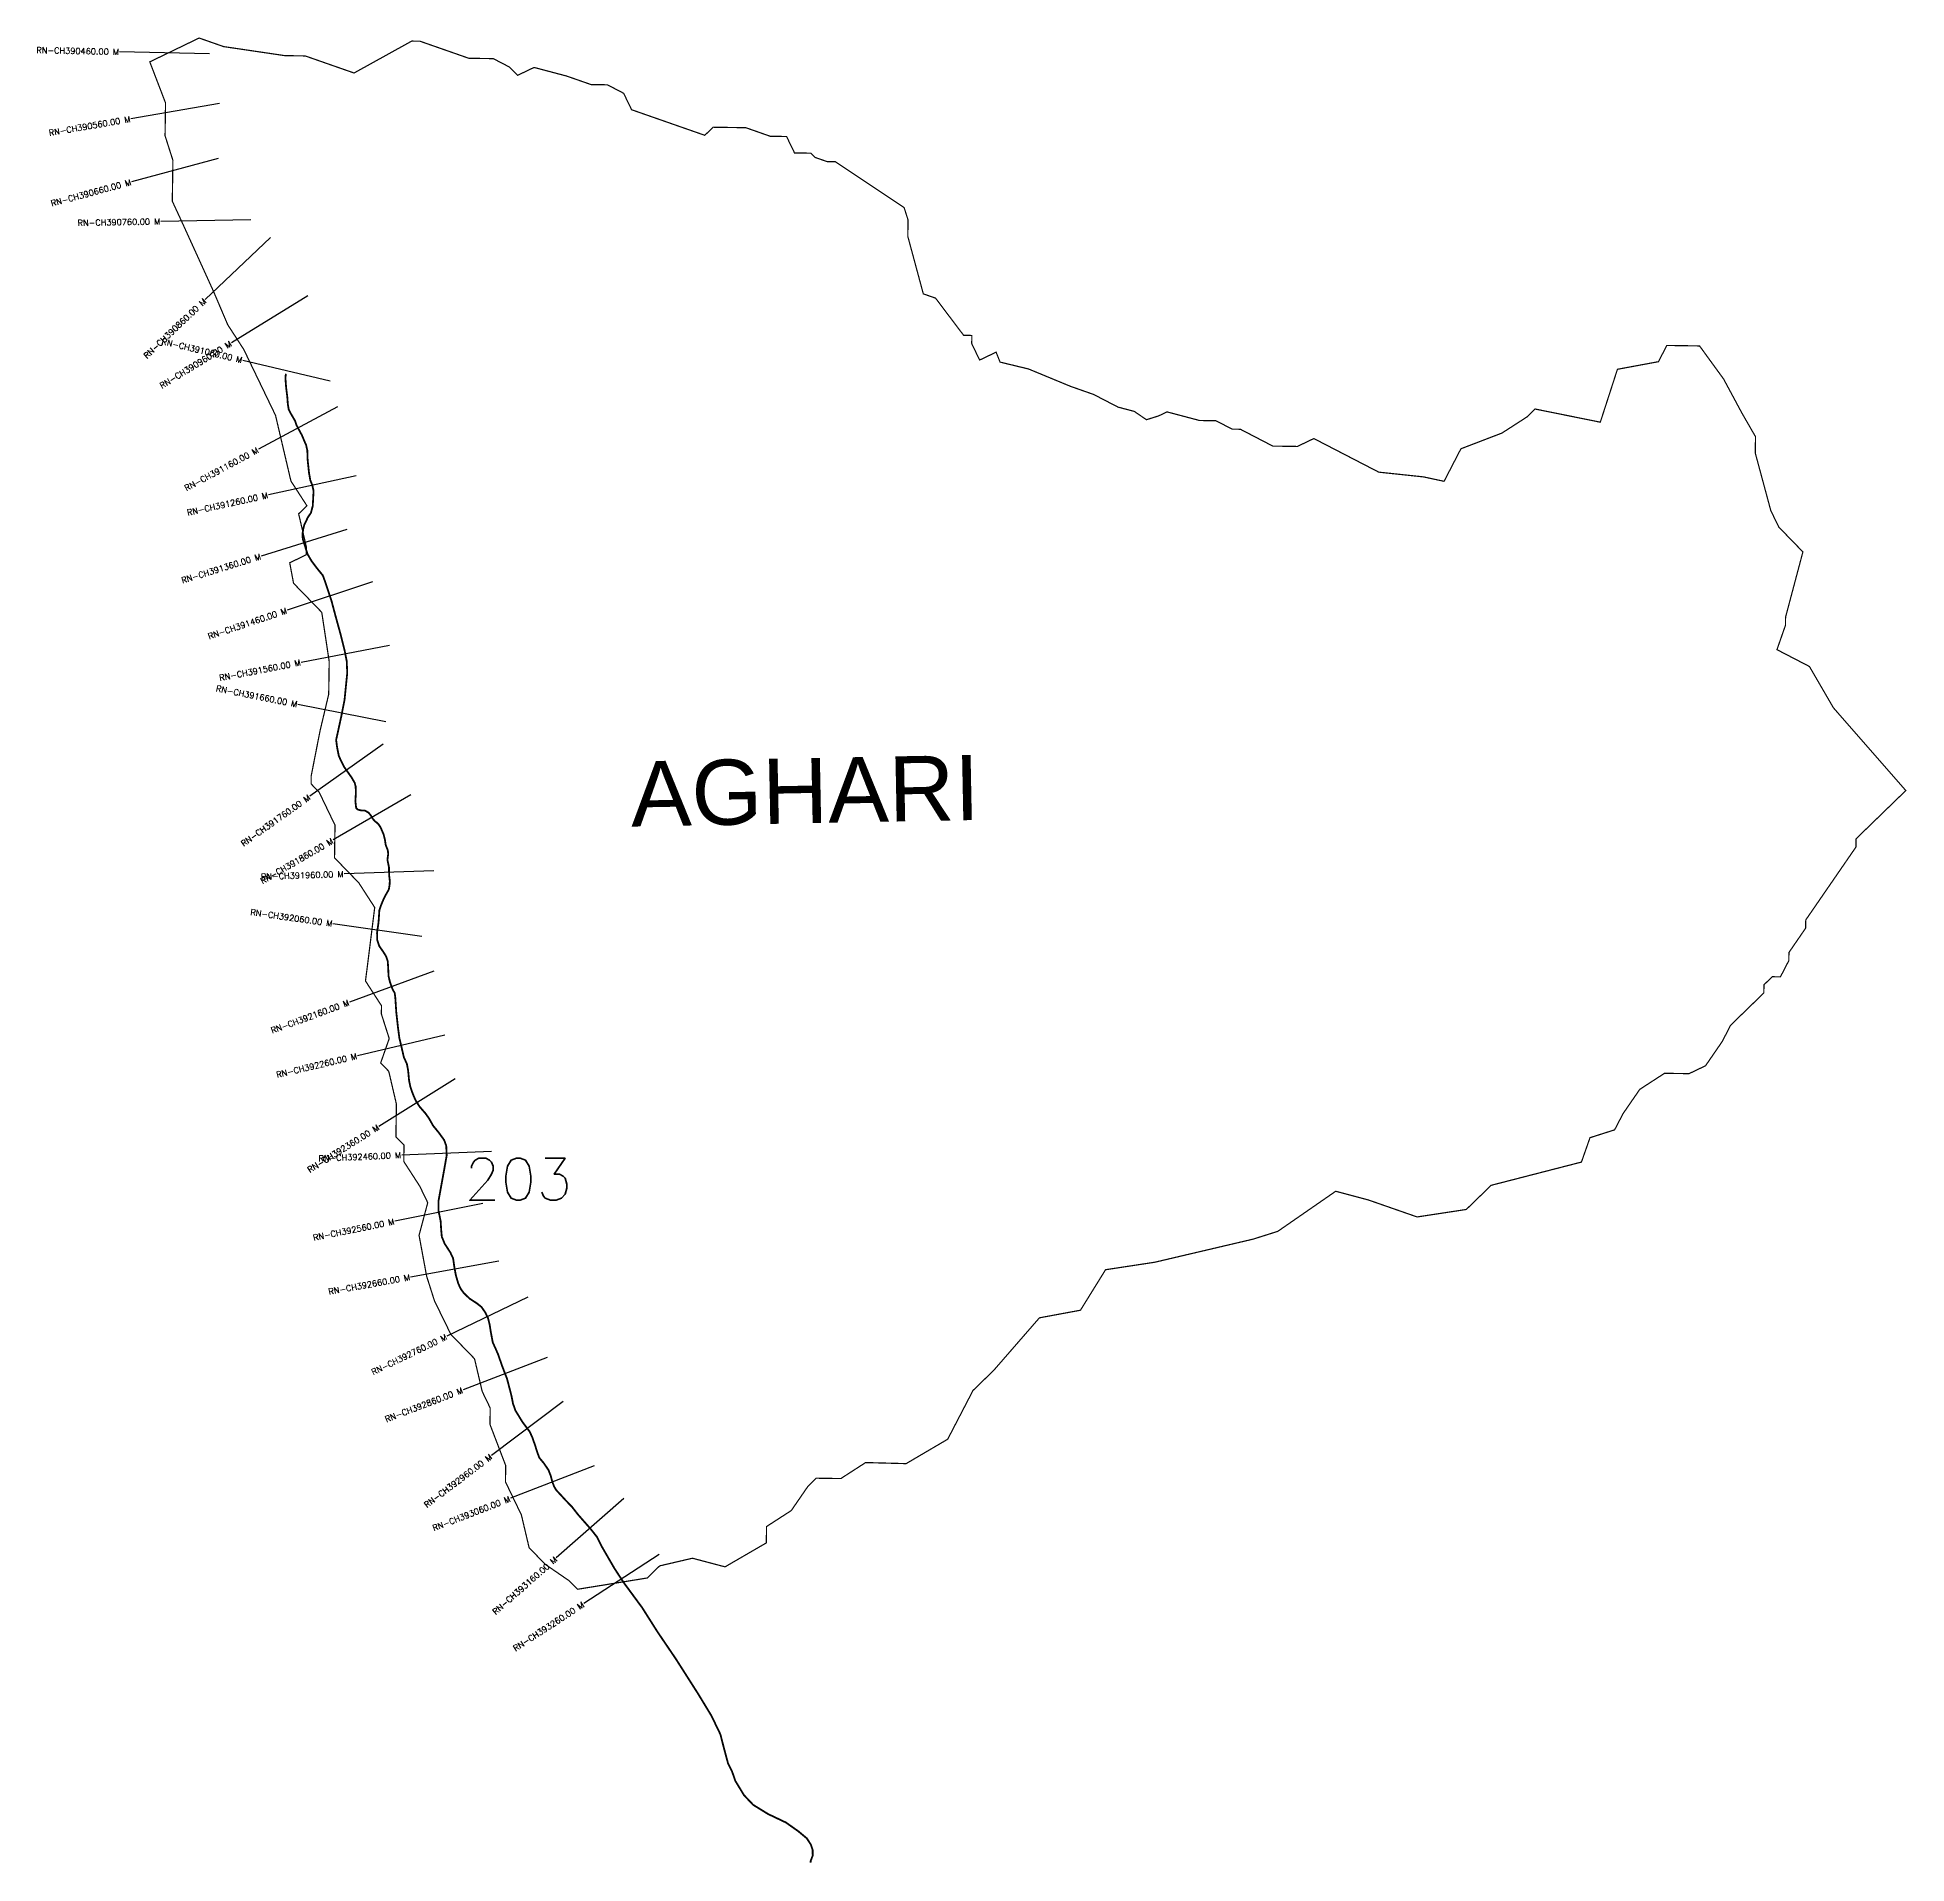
# Model space of a CAD drawing. Header units: metres. Extents: x 301585 to 304705, y 1947505 to 1950554.
import ezdxf
from ezdxf.enums import TextEntityAlignment as Align

# ---------------------------------------------------------------- set-up
doc = ezdxf.new("R2010")
doc.units = ezdxf.units.M
doc.header["$MEASUREMENT"] = 0
for name, color, linetype in [('CS', 134, 'Continuous'), ('CSMark', 6, 'Continuous'), ('NATURALLY PROTECTED', 3, 'Continuous'), ('VILLAGE NAME', 250, 'Continuous')]:
    doc.layers.add(name, color=color, linetype=linetype)
doc.styles.get("Standard").update_dxf_attribs({"font": 'simplex.shx'})

msp = doc.modelspace()

# ---------------------------------------------------------------- linework, layer by layer
at = {"color": 6, "const_width": 2, "flags": 128}
msp.add_lwpolyline([(301772.5, 1950513.1), (301854.9, 1950552.9), (301895.7, 1950538.6), (301997.9, 1950523.5), (302032, 1950523), (302113.5, 1950494.5), (302209.8, 1950547.8), (302223.5, 1950547.6), (302305, 1950519.1), (302345.9, 1950518.5), (302373, 1950504.4), (302386.5, 1950490.6), (302414, 1950503.8), (302468.4, 1950489.4), (302509.1, 1950475.2), (302536.4, 1950474.8), (302563.5, 1950460.7), (302576.8, 1950433.2), (302699, 1950390.5), (302712.9, 1950404), (302767.5, 1950403.2), (302808.2, 1950388.9), (302835.5, 1950388.5), (302848.8, 1950361.1), (302876.1, 1950360.7), (302882.8, 1950353.7), (302903.2, 1950346.6), (302916.8, 1950346.4), (303021.7, 1950276.6), (303031.8, 1950269.7), (303038.3, 1950249.1), (303037.9, 1950221.8), (303063.8, 1950125.8), (303084.2, 1950118.7), (303131.1, 1950056.6), (303144.8, 1950056.4), (303144.6, 1950042.8), (303157.8, 1950015.3), (303185.3, 1950028.5), (303191.9, 1950011.9), (303239.5, 1950000.4), (303309.6, 1949971.4), (303348.1, 1949957.9), (303388.8, 1949936.8), (303416, 1949929.6), (303436.3, 1949915.7), (303456.8, 1949922.2), (303470.6, 1949928.8), (303525, 1949914.4), (303552.3, 1949914), (303579.4, 1949900), (303593.1, 1949899.8), (303647.2, 1949871.7), (303688.2, 1949871.1), (303715.7, 1949884.3), (303824.1, 1949828.2), (303898.7, 1949820.3), (303933.1, 1949812.9), (303961.2, 1949867.2), (304029.8, 1949893.5), (304071.2, 1949920.2), (304085, 1949933.6), (304193.9, 1949911.6), (304222.5, 1949999.9), (304290.9, 1950012.6), (304305, 1950039.7), (304359.6, 1950038.9), (304399.7, 1949983.7), (304416.4, 1949952.7), (304430.4, 1949926.6), (304453, 1949887.4), (304452.6, 1949860.1), (304478.5, 1949764.1), (304491.8, 1949736.6), (304532.1, 1949695.1), (304503.2, 1949586.3), (304503, 1949572.6), (304488.8, 1949531.9), (304543, 1949503.8), (304583, 1949434.9), (304703.9, 1949296.7), (304620.7, 1949216), (304620.6, 1949202.3), (304536.9, 1949080.7), (304536.7, 1949067), (304508.8, 1949026.4), (304508.6, 1949012.8), (304494.6, 1948985.7), (304480.9, 1948985.9), (304467.1, 1948972.4), (304466.9, 1948958.8), (304411.5, 1948905), (304397.5, 1948877.9), (304369.6, 1948837.3), (304342.1, 1948824.1), (304301.1, 1948824.7), (304259.8, 1948797.9), (304231.9, 1948757.4), (304217.8, 1948730.3), (304176.7, 1948717.2), (304162.4, 1948676.5), (304011.7, 1948637.7), (303970.2, 1948597.4), (303888.1, 1948584.9), (303806.6, 1948613.3), (303752.2, 1948627.8), (303655.6, 1948560.9), (303614.5, 1948547.9), (303450.1, 1948509.3), (303368, 1948496.8), (303326.1, 1948429.2), (303257.6, 1948416.5), (303181.3, 1948328.8), (303146.7, 1948295.2), (303104.5, 1948213.9), (303035.1, 1948173.1), (302967.5, 1948174.9), (302926.1, 1948148.2), (302885.1, 1948148.8), (302871.3, 1948135.4), (302843.4, 1948094.8), (302802.1, 1948068.1), (302801.7, 1948040.8), (302732.8, 1948000.8), (302678.4, 1948015.2), (302623.6, 1948002.4), (302602.9, 1947982.2), (302486.6, 1947963.4), (302473.1, 1947977.2), (302432.5, 1948005.1), (302405.7, 1948032.9), (302392.8, 1948087.6), (302366.3, 1948142.6), (302366.6, 1948170), (302340.4, 1948238.6), (302340.8, 1948265.9), (302327.5, 1948293.4), (302314.6, 1948348.2), (302275.1, 1948388.9), (302247.8, 1948444.7), (302234.7, 1948485.8), (302222, 1948554.3), (302236.5, 1948608.7), (302223.2, 1948636.2), (302196.5, 1948677.5), (302196.9, 1948704.8), (302183.4, 1948718.7), (302184.2, 1948773.3), (302171.4, 1948828.1), (302157.9, 1948841.9), (302172.2, 1948882.7), (302159.1, 1948923.8), (302159.3, 1948937.5), (302132.6, 1948978.8), (302148, 1949101.5), (302121.3, 1949142.8), (302080.9, 1949184.4), (302081.7, 1949238.9), (302055.2, 1949294), (302041.8, 1949307.8), (302042, 1949321.4), (302056.7, 1949396.3), (302071.2, 1949457.5), (302072, 1949512.2), (302059.6, 1949594.2), (302012.5, 1949642.7), (302006.1, 1949676.9), (302033.6, 1949690.2), (302033.8, 1949703.8), (302021, 1949758.6), (302034.8, 1949772.1), (302008.1, 1949813.4), (301982.4, 1949923), (301929.4, 1950033), (301902.6, 1950074.3), (301879.1, 1950129.5), (301850.4, 1950192.6), (301825.2, 1950247.9), (301810.1, 1950280.5), (301811.1, 1950348.7), (301798, 1950389.8), (301798.8, 1950444.5), (301772.5, 1950513.1), (301772.5, 1950513.1)], dxfattribs=at)
at = {"layer": 'CS'}
for p, q in [((301872.2, 1950526.7), (301722.2, 1950529.8)), ((301888.8, 1950443.6), (301741, 1950418)), ((301886.8, 1950351.7), (301742, 1950312.7)), ((301941, 1950249.6), (301791, 1950246.8)), ((301973.8, 1950219.7), (301865.2, 1950116.3)), ((302036.6, 1950122.8), (301908.8, 1950044.2)), ((302073.8, 1949980.3), (301927.8, 1950014.8)), ((302086, 1949937.4), (301953.9, 1949866.3)), ((302117.1, 1949822.2), (301970.6, 1949790.1)), ((302101.6, 1949732.5), (301958.3, 1949688.1)), ((302144.3, 1949645.3), (302002, 1949597.7)), ((302172.5, 1949539.1), (302025.2, 1949510.7)), ((302166.8, 1949411.2), (302019.6, 1949440.4)), ((302162.1, 1949373.9), (302039.7, 1949287.2)), ((302208.3, 1949289.5), (302078.5, 1949214.2)), ((302246.9, 1949162.4), (302097, 1949157.5)), ((302226.8, 1949053.3), (302078.3, 1949074.4)), ((302246.7, 1948995), (302105.9, 1948943.5)), ((302265, 1948888.5), (302119.1, 1948854)), ((302282.3, 1948815.4), (302155, 1948736)), ((302342.9, 1948694.3), (302193, 1948688.1)), ((302328.6, 1948607.4), (302181.6, 1948577.6)), ((302355.4, 1948511.1), (302207.7, 1948484.6)), ((302403.5, 1948451.1), (302268.5, 1948385.7)), ((302435.6, 1948350.3), (302295.5, 1948296.5)), ((302462.4, 1948277.1), (302342.8, 1948186.6)), ((302514.5, 1948169.5), (302374.7, 1948115.2)), ((302563.7, 1948114.9), (302451.1, 1948015.8)), ((302622.6, 1948021.3), (302497, 1947939.4))]:
    msp.add_line(p, q, dxfattribs=at)
at = {"layer": 'NATURALLY PROTECTED', "const_width": 3, "flags": 128}
msp.add_lwpolyline([(301999.7, 1949992.4), (301998.9, 1949985.7), (302000.1, 1949969.5), (302002.1, 1949953.4), (302002.9, 1949942.1), (302004.4, 1949933.2), (302007.5, 1949926.7), (302014.9, 1949914.1), (302017.4, 1949906.6), (302026.5, 1949889.8), (302030.5, 1949880.1), (302033.4, 1949873.7), (302035.5, 1949864.3), (302036, 1949848.9), (302038.3, 1949827), (302040.5, 1949814.6), (302043.8, 1949806.5), (302045.9, 1949797), (302045.2, 1949783.7), (302044.6, 1949772.1), (302041.6, 1949760.4), (302036.5, 1949752.9), (302030.6, 1949740.8), (302028.8, 1949733.7), (302027.4, 1949725.1), (302027.9, 1949716.8), (302033.2, 1949699.8), (302035.9, 1949691.2), (302042.9, 1949679.3), (302052.8, 1949666.3), (302061.4, 1949655.8), (302065.3, 1949645), (302075.7, 1949613.9), (302082, 1949590.2), (302091.5, 1949555.7), (302097.8, 1949530.5), (302101.3, 1949512.4), (302102.1, 1949493), (302097.6, 1949447.9), (302092.2, 1949420.6), (302086.6, 1949394.9), (302083.6, 1949381.2), (302085.2, 1949368.8), (302088.1, 1949354.2), (302096.6, 1949336.6), (302109.4, 1949318.5), (302114.5, 1949309.7), (302116.2, 1949303.6), (302116.5, 1949291.7), (302115.7, 1949279), (302117, 1949267.4), (302120.1, 1949264.8), (302124.9, 1949263.6), (302131.3, 1949263.3), (302137.4, 1949260.1), (302141, 1949255.9), (302144.7, 1949249.7), (302147.9, 1949245.8), (302150.4, 1949244), (302154.4, 1949240.4), (302157.9, 1949235), (302163, 1949223), (302165.1, 1949214.5), (302166.2, 1949206.6), (302167.3, 1949203.5), (302169.9, 1949196.8), (302170.5, 1949190.8), (302169.2, 1949181), (302170.2, 1949176.3), (302171.8, 1949168.6), (302171.9, 1949161.8), (302172.2, 1949154.2), (302173.2, 1949145.8), (302172.8, 1949138.9), (302171.6, 1949131.6), (302166.3, 1949122.3), (302162.1, 1949113.8), (302158.8, 1949105.8), (302155.8, 1949097.4), (302154.4, 1949077.1), (302151.9, 1949059.1), (302152, 1949047.7), (302155.5, 1949037.2), (302163.2, 1949026.1), (302167.1, 1949019.7), (302169.8, 1949011.7), (302170.5, 1948999.9), (302171.1, 1948986.6), (302173.5, 1948976.8), (302178.1, 1948964.3), (302181.4, 1948958.7), (302182.4, 1948950.7), (302184, 1948926.6), (302186.9, 1948900.6), (302189.1, 1948883.9), (302196.7, 1948851.4), (302201.7, 1948840.4), (302203.7, 1948829.8), (302205.4, 1948812.4), (302207.5, 1948802.1), (302211.5, 1948790.6), (302216.1, 1948779.8), (302222.6, 1948769.4), (302232.7, 1948757.7), (302238.5, 1948749.6), (302245.5, 1948737.2), (302254.6, 1948726.1), (302263.9, 1948713.3), (302267.4, 1948703.7), (302268.1, 1948687.3), (302262.6, 1948656.3), (302258.1, 1948631.6), (302254.3, 1948610.8), (302254.6, 1948594.7), (302258.1, 1948577.7), (302258.9, 1948563.9), (302260, 1948551.9), (302264.7, 1948540.3), (302274.2, 1948525.7), (302278.9, 1948515.6), (302280.8, 1948502), (302283.4, 1948487.7), (302287.6, 1948473.4), (302291.5, 1948465), (302296.8, 1948457.7), (302306.8, 1948448.3), (302318.5, 1948440.7), (302326, 1948434.8), (302332.7, 1948425.3), (302336.9, 1948416.7), (302339.7, 1948405.9), (302341.8, 1948392.8), (302345, 1948375.7), (302349.8, 1948365), (302353.7, 1948356.1), (302356.5, 1948348.1), (302361.4, 1948334.2), (302368.9, 1948314.7), (302376.1, 1948287.1), (302378.8, 1948273.5), (302382.7, 1948262.1), (302394.8, 1948242.3), (302406.7, 1948226.6), (302411.5, 1948215.9), (302416.4, 1948201.6), (302418.8, 1948193.7), (302422.8, 1948182.8), (302430.2, 1948174), (302438.1, 1948162.4), (302441.8, 1948152.9), (302444.5, 1948142.6), (302447.5, 1948134.9), (302451, 1948128.9), (302458.3, 1948121.1), (302467, 1948111.6), (302477.3, 1948101), (302487, 1948088.5), (302508.5, 1948064), (302518.8, 1948051), (302527.9, 1948033.2), (302548.3, 1947998), (302563.6, 1947974.6), (302594.5, 1947932.6), (302620.1, 1947892.2), (302650.7, 1947847.1), (302688, 1947788.6), (302710.1, 1947752.2), (302725.1, 1947721.1), (302730.4, 1947700.3), (302737.9, 1947672.3), (302744.6, 1947659), (302750, 1947643.5), (302764.4, 1947619.7), (302779.8, 1947603.5), (302804.6, 1947588.2), (302834.3, 1947574.1), (302854.9, 1947559.6), (302869.1, 1947547.8), (302875.8, 1947537.7), (302879.1, 1947528.1), (302879.2, 1947518.8), (302875.7, 1947509.9), (302875.6, 1947506.9)], dxfattribs=at)

# ---------------------------------------------------------------- texts
at = {"insert": (302297.7, 1948682.9), "char_height": 70, "attachment_point": 1}
msp.add_mtext_dynamic_manual_height_columns('203', width=95.172, gutter_width=1, heights=[0], dxfattribs=at)
at = {"layer": 'CSMark'}
for s, rotation, p in [('RN-CH390460.00 M', 358.8261, (301721.2, 1950529.8)), ('RN-CH390560.00 M', 9.8416, (301740, 1950417.8)), ('RN-CH390660.00 M', 15.0775, (301741, 1950312.4)), ('RN-CH390760.00 M', 1.0411, (301790, 1950246.8)), ('RN-CH390860.00 M', 43.5852, (301864.5, 1950115.6)), ('RN-CH390960.00 M', 31.5907, (301907.9, 1950043.7)), ('RN-CH391060.00 M', 346.6965, (301926.9, 1950015.1)), ('RN-CH391160.00 M', 28.2694, (301953, 1949865.9)), ('RN-CH391260.00 M', 12.3625, (301969.6, 1949789.9)), ('RN-CH391360.00 M', 17.2238, (301957.4, 1949687.8)), ('RN-CH391460.00 M', 18.485, (302001, 1949597.4)), ('RN-CH391560.00 M', 10.8999, (302024.2, 1949510.6)), ('RN-CH391660.00 M', 348.7851, (302018.7, 1949440.6)), ('RN-CH391760.00 M', 35.3253, (302038.9, 1949286.6)), ('RN-CH391860.00 M', 30.1336, (302077.7, 1949213.7)), ('RN-CH391960.00 M', 1.8851, (302096, 1949157.4)), ('RN-CH392060.00 M', 351.9265, (302077.3, 1949074.5)), ('RN-CH392160.00 M', 20.0943, (302104.9, 1948943.1)), ('RN-CH392260.00 M', 13.3045, (302118.1, 1948853.7)), ('RN-CH392360.00 M', 31.9541, (302154.2, 1948735.5)), ('RN-CH392460.00 M', 2.348, (302192, 1948688.1)), ('RN-CH392560.00 M', 11.4557, (302180.6, 1948577.4)), ('RN-CH392660.00 M', 10.1665, (302206.7, 1948484.4)), ('RN-CH392760.00 M', 25.8429, (302267.6, 1948385.3)), ('RN-CH392860.00 M', 21.004, (302294.6, 1948296.1)), ('RN-CH392960.00 M', 37.1346, (302342.1, 1948186)), ('RN-CH393060.00 M', 21.205, (302373.7, 1948114.8)), ('RN-CH393160.00 M', 41.3442, (302450.4, 1948015.1)), ('RN-CH393260.00 M', 33.0864, (302496.1, 1947938.9))]:
    msp.add_text(s, height=10, rotation=rotation, dxfattribs=at).set_placement(p, align=Align.MIDDLE_RIGHT)
at = {"layer": 'VILLAGE NAME', "insert": (302574.4, 1949345.2), "char_height": 108.748, "attachment_point": 1, "rotation": 1.1028}
msp.add_mtext_dynamic_manual_height_columns('{\\fArial|b0|i0|c0|p34;AGHARI}', width=1571.314, gutter_width=543.7, heights=[0], dxfattribs=at)

doc.saveas('drawing.dxf')
